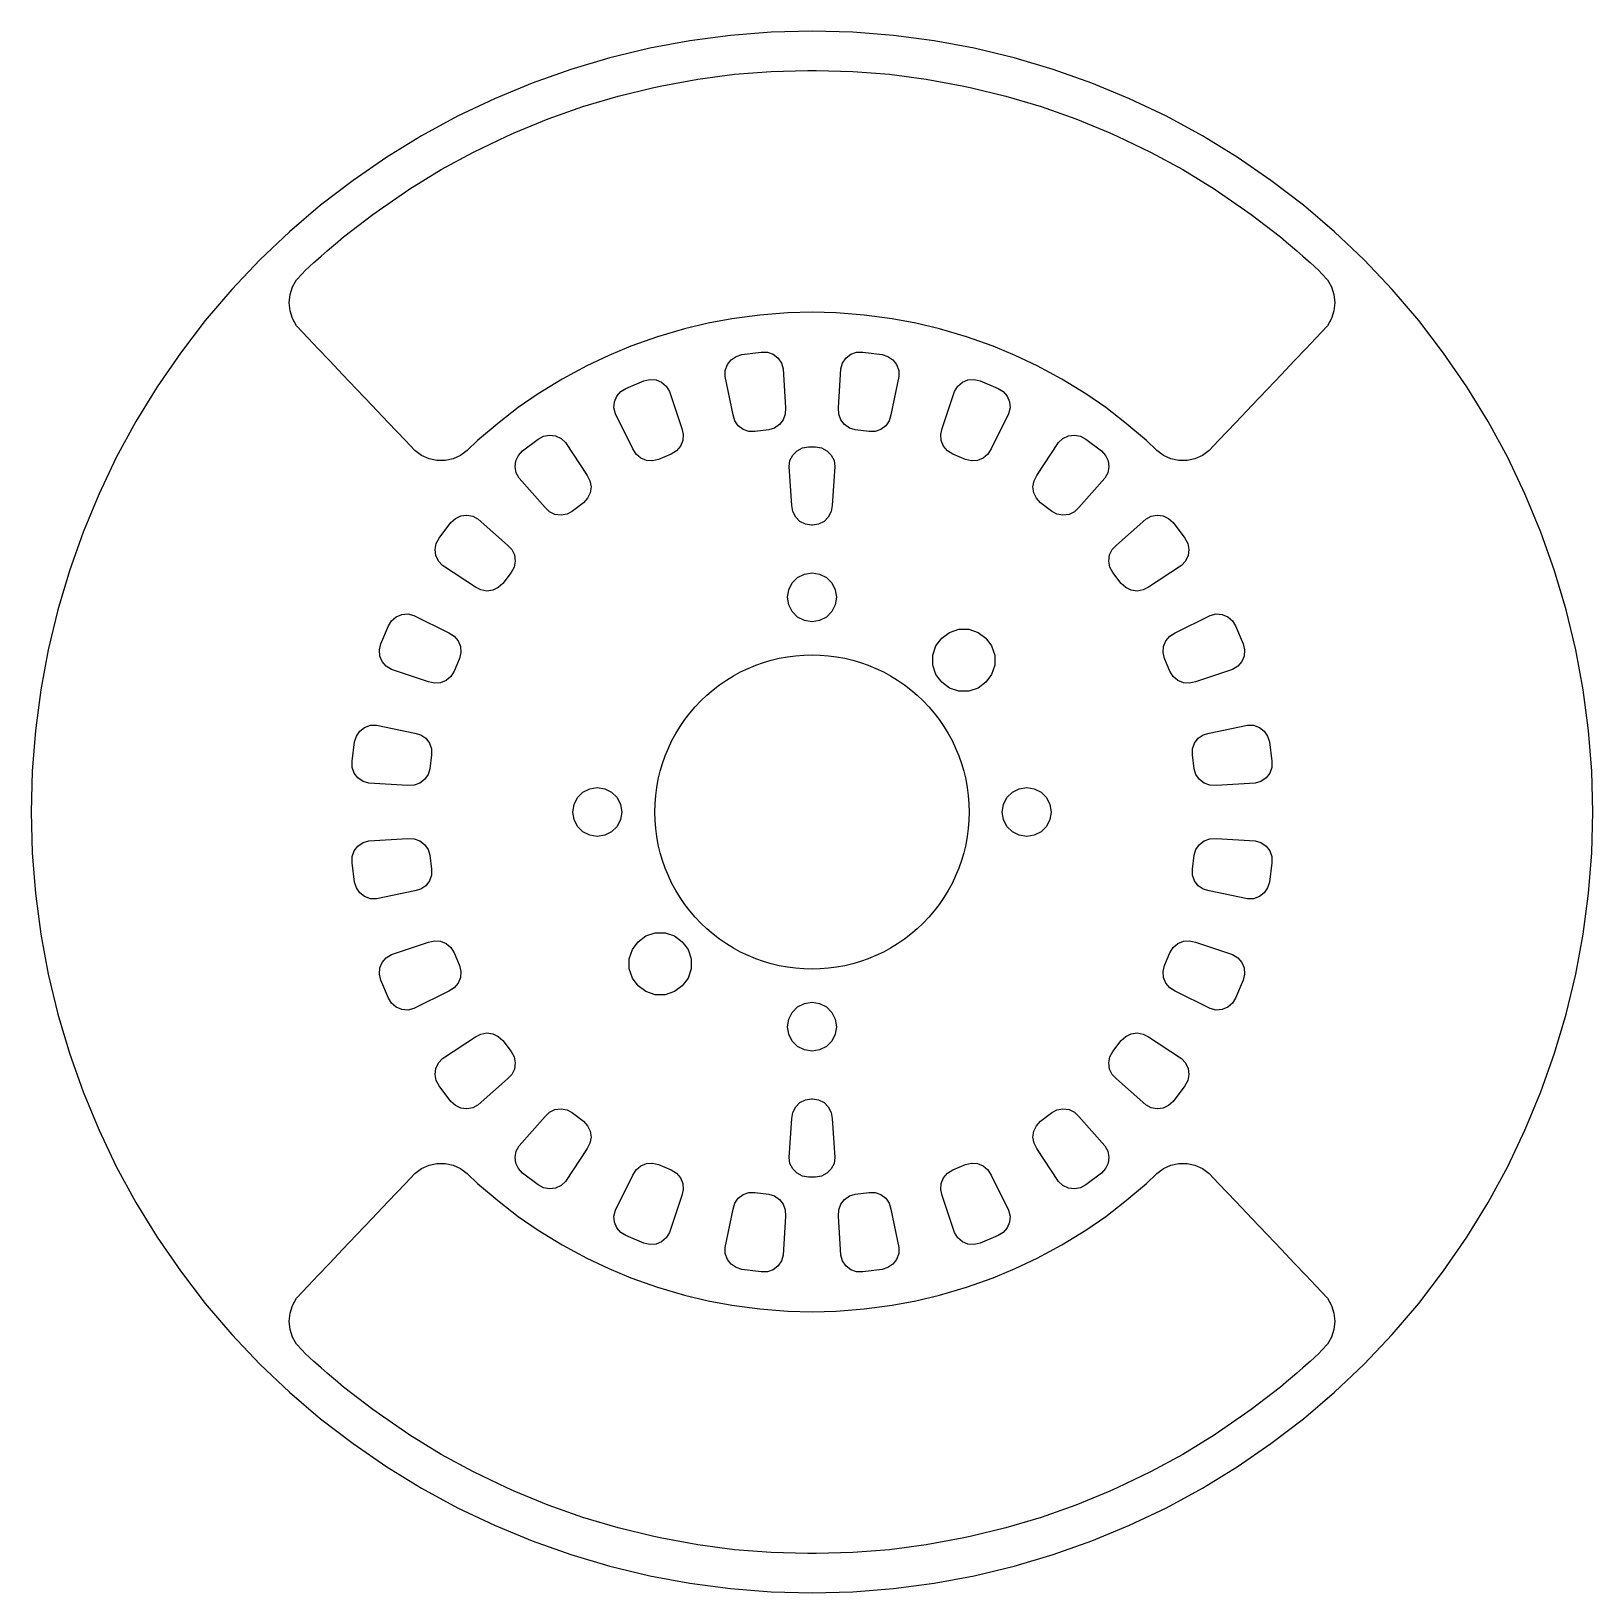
# Model space of a CAD drawing. Header units: metres. Extents: x -40 to 40, y -40 to 40.
import ezdxf

# ---------------------------------------------------------------- set-up
doc = ezdxf.new("R2010")
doc.units = ezdxf.units.M

msp = doc.modelspace()

# ---------------------------------------------------------------- linework, layer by layer
for p, q in [((0, 40), (-2.09344, 39.9452)), ((2.09344, 39.9452), (0, 40)), ((-6.25738, 39.5075), (-8.31647, 39.1259)), ((-4.18114, 39.7809), (-6.25738, 39.5075)), ((-2.09344, 39.9452), (-4.18114, 39.7809)), ((4.18114, 39.7809), (2.09344, 39.9452)), ((6.25738, 39.5075), (4.18114, 39.7809)), ((8.31647, 39.1259), (6.25738, 39.5075)), ((-10.3528, 38.637), (-12.3607, 38.0423)), ((-8.31647, 39.1259), (-10.3528, 38.637)), ((10.3528, 38.637), (8.31647, 39.1259)), ((12.3607, 38.0423), (10.3528, 38.637)), ((-12.3607, 38.0423), (-14.3347, 37.3432)), ((-5.8407, 37.5458), (-3.97208, 37.7918)), ((-3.97208, 37.7918), (-2.09315, 37.9397)), ((-2.09315, 37.9397), (-0.209057, 37.989)), ((-0.209057, 37.989), (0.209057, 37.989)), ((0.209057, 37.989), (2.09315, 37.9397)), ((2.09315, 37.9397), (3.97208, 37.7918)), ((3.97208, 37.7918), (5.8407, 37.5458)), ((14.3347, 37.3432), (12.3607, 38.0423)), ((-14.3347, 37.3432), (-16.2695, 36.5418)), ((-9.93552, 36.6754), (-8.10285, 37.1154)), ((-8.10285, 37.1154), (-7.69388, 37.2024)), ((-7.69388, 37.2024), (-5.8407, 37.5458)), ((5.8407, 37.5458), (7.69388, 37.2024)), ((7.69388, 37.2024), (8.10285, 37.1154)), ((8.10285, 37.1154), (9.93552, 36.6754)), ((16.2695, 36.5418), (14.3347, 37.3432)), ((-16.2695, 36.5418), (-18.1596, 35.6403)), ((-13.5193, 35.511), (-11.7426, 36.1401)), ((-11.7426, 36.1401), (-9.93552, 36.6754)), ((9.93552, 36.6754), (11.7426, 36.1401)), ((11.7426, 36.1401), (13.5193, 35.511)), ((18.1596, 35.6403), (16.2695, 36.5418)), ((-18.1596, 35.6403), (-20, 34.641)), ((-15.2606, 34.7897), (-13.5193, 35.511)), ((13.5193, 35.511), (15.2606, 34.7897)), ((20, 34.641), (18.1596, 35.6403)), ((-20, 34.641), (-21.7856, 33.5468)), ((-17.3437, 33.8083), (-15.6425, 34.6197)), ((-15.6425, 34.6197), (-15.2606, 34.7897)), ((15.2606, 34.7897), (15.6425, 34.6197)), ((15.6425, 34.6197), (17.3437, 33.8083)), ((21.7856, 33.5468), (20, 34.641)), ((-19, 32.909), (-17.3437, 33.8083)), ((17.3437, 33.8083), (19, 32.909)), ((-21.7856, 33.5468), (-23.5114, 32.3607)), ((-20.607, 31.9242), (-19, 32.909)), ((19, 32.909), (20.607, 31.9242)), ((23.5114, 32.3607), (21.7856, 33.5468)), ((-23.5114, 32.3607), (-25.1728, 31.0858)), ((25.1728, 31.0858), (23.5114, 32.3607)), ((-22.1603, 30.8567), (-20.607, 31.9242)), ((20.607, 31.9242), (22.1603, 30.8567)), ((-25.1728, 31.0858), (-26.7652, 29.7258)), ((-23.9938, 29.4635), (-22.4985, 30.6109)), ((-22.4985, 30.6109), (-22.1603, 30.8567)), ((22.1603, 30.8567), (22.4985, 30.6109)), ((22.4985, 30.6109), (23.9938, 29.4635)), ((26.7652, 29.7258), (25.1728, 31.0858)), ((-26.7652, 29.7258), (-28.2843, 28.2843)), ((28.2843, 28.2843), (26.7652, 29.7258)), ((-24.8334, 28.7465), (-24.6125, 28.9351)), ((-24.6125, 28.9351), (-24.4798, 29.0485)), ((-24.4798, 29.0485), (-24.4355, 29.0863)), ((-24.4355, 29.0863), (-23.9938, 29.4635)), ((23.9938, 29.4635), (24.4355, 29.0863)), ((24.4355, 29.0863), (24.4798, 29.0485)), ((24.4798, 29.0485), (24.6125, 28.9351)), ((24.6125, 28.9351), (24.8334, 28.7465)), ((-28.2843, 28.2843), (-29.7258, 26.7652)), ((-25.9581, 27.7354), (-25.5257, 28.1458)), ((-25.5257, 28.1458), (-25.427, 28.2395)), ((-25.427, 28.2395), (-25.1417, 28.4832)), ((-25.1417, 28.4832), (-24.8334, 28.7465)), ((24.8334, 28.7465), (25.1417, 28.4832)), ((25.1417, 28.4832), (25.427, 28.2395)), ((25.427, 28.2395), (25.5257, 28.1458)), ((25.5257, 28.1458), (25.9581, 27.7354)), ((29.7258, 26.7652), (28.2843, 28.2843)), ((-26.6136, 26.9045), (-26.4045, 27.2666)), ((-26.4045, 27.2666), (-26.1247, 27.5773)), ((-26.1247, 27.5773), (-25.9581, 27.7354)), ((25.9581, 27.7354), (26.1247, 27.5773)), ((26.1247, 27.5773), (26.4045, 27.2666)), ((26.4045, 27.2666), (26.6136, 26.9045)), ((-29.7258, 26.7652), (-31.0858, 25.1728)), ((-26.7865, 26.091), (-26.7428, 26.5069)), ((-26.7428, 26.5069), (-26.6136, 26.9045)), ((26.6136, 26.9045), (26.7428, 26.5069)), ((26.7428, 26.5069), (26.7865, 26.091)), ((31.0858, 25.1728), (29.7258, 26.7652)), ((-26.7428, 25.6752), (-26.7865, 26.091)), ((-26.6136, 25.2776), (-26.7428, 25.6752)), ((0, 25.6055), (-1.23542, 25.5731)), ((1.23542, 25.5731), (0, 25.6055)), ((26.7428, 25.6752), (26.6136, 25.2776)), ((26.7865, 26.091), (26.7428, 25.6752)), ((-31.0858, 25.1728), (-32.3607, 23.5114)), ((-26.4045, 24.9155), (-26.6136, 25.2776)), ((-26.1247, 24.6047), (-26.4045, 24.9155)), ((-5.32367, 25.0459), (-6.52537, 24.7574)), ((-4.10853, 25.2712), (-5.32367, 25.0459)), ((-2.67593, 25.4598), (-4.10853, 25.2712)), ((-1.23542, 25.5731), (-2.67593, 25.4598)), ((2.67593, 25.4598), (1.23542, 25.5731)), ((4.10853, 25.2712), (2.67593, 25.4598)), ((5.32367, 25.0459), (4.10853, 25.2712)), ((6.52537, 24.7574), (5.32367, 25.0459)), ((26.4045, 24.9155), (26.1247, 24.6047)), ((26.6136, 25.2776), (26.4045, 24.9155)), ((32.3607, 23.5114), (31.0858, 25.1728)), ((-25.8167, 24.2805), (-26.1247, 24.6047)), ((-25.2914, 23.7276), (-25.8167, 24.2805)), ((-7.91084, 24.347), (-9.27292, 23.8647)), ((-6.52537, 24.7574), (-7.91084, 24.347)), ((7.91084, 24.347), (6.52537, 24.7574)), ((9.27292, 23.8647), (7.91084, 24.347)), ((25.8167, 24.2805), (25.2914, 23.7276)), ((26.1247, 24.6047), (25.8167, 24.2805)), ((-32.3607, 23.5114), (-33.5468, 21.7856)), ((-24.7005, 23.1055), (-25.2914, 23.7276)), ((-10.4147, 23.3918), (-11.5301, 22.8597)), ((-9.27292, 23.8647), (-10.4147, 23.3918)), ((-4.14674, 23.1659), (-3.88889, 23.3432)), ((-3.88889, 23.3432), (-3.58891, 23.432)), ((-3.58891, 23.432), (-2.59803, 23.5625)), ((-2.59803, 23.5625), (-2.28527, 23.5543)), ((-2.28527, 23.5543), (-1.99035, 23.4498)), ((-1.99035, 23.4498), (-1.74213, 23.2594)), ((-1.74213, 23.2594), (-1.56492, 23.0015)), ((1.56492, 23.0015), (1.74213, 23.2594)), ((1.74213, 23.2594), (1.99035, 23.4498)), ((1.99035, 23.4498), (2.28527, 23.5543)), ((2.28527, 23.5543), (2.59803, 23.5625)), ((2.59803, 23.5625), (3.58891, 23.432)), ((3.58891, 23.432), (3.88889, 23.3432)), ((3.88889, 23.3432), (4.14674, 23.1659)), ((10.4147, 23.3918), (9.27292, 23.8647)), ((11.5301, 22.8597), (10.4147, 23.3918)), ((25.2914, 23.7276), (24.7005, 23.1055)), ((33.5468, 21.7856), (32.3607, 23.5114)), ((-24.0454, 22.416), (-24.7005, 23.1055)), ((-23.3282, 21.661), (-24.0454, 22.416)), ((-11.5301, 22.8597), (-12.8, 22.1702)), ((-4.44983, 22.31), (-4.44164, 22.6228)), ((-4.44164, 22.6228), (-4.3372, 22.9177)), ((-4.3372, 22.9177), (-4.14674, 23.1659)), ((-1.56492, 23.0015), (-1.47606, 22.7015)), ((-1.47606, 22.7015), (-1.35867, 20.6997)), ((1.35867, 20.6997), (1.47606, 22.7015)), ((1.47606, 22.7015), (1.56492, 23.0015)), ((4.14674, 23.1659), (4.3372, 22.9177)), ((4.3372, 22.9177), (4.44164, 22.6228)), ((4.44164, 22.6228), (4.44983, 22.31)), ((12.8, 22.1702), (11.5301, 22.8597)), ((24.0454, 22.416), (23.3282, 21.661)), ((24.7005, 23.1055), (24.0454, 22.416)), ((-33.5468, 21.7856), (-34.641, 20)), ((-22.5507, 20.8426), (-23.3282, 21.661)), ((-12.8, 22.1702), (-14.032, 21.4153)), ((-9.79803, 21.5412), (-9.53127, 21.7047)), ((-9.53127, 21.7047), (-8.60792, 22.0872)), ((-8.60792, 22.0872), (-8.3037, 22.1602)), ((-8.3037, 22.1602), (-7.99179, 22.1357)), ((-7.99179, 22.1357), (-7.70274, 22.0159)), ((-7.70274, 22.0159), (-7.46483, 21.8127)), ((-7.46483, 21.8127), (-7.30136, 21.546)), ((-4.04511, 20.3461), (-4.44983, 22.31)), ((4.44983, 22.31), (4.04511, 20.3461)), ((7.30136, 21.546), (7.46483, 21.8127)), ((7.46483, 21.8127), (7.70274, 22.0159)), ((7.70274, 22.0159), (7.99179, 22.1357)), ((7.99179, 22.1357), (8.3037, 22.1602)), ((8.3037, 22.1602), (8.60792, 22.0872)), ((8.60792, 22.0872), (9.53127, 21.7047)), ((9.53127, 21.7047), (9.79803, 21.5412)), ((14.032, 21.4153), (12.8, 22.1702)), ((23.3282, 21.661), (22.5507, 20.8426)), ((34.641, 20), (33.5468, 21.7856)), ((-21.715, 19.9629), (-22.5507, 20.8426)), ((-14.032, 21.4153), (-15.0505, 20.7153)), ((-10.1455, 20.7024), (-10.121, 21.0143)), ((-10.121, 21.0143), (-10.0012, 21.3033)), ((-10.0012, 21.3033), (-9.79803, 21.5412)), ((-7.30136, 21.546), (-6.66986, 19.6428)), ((6.66986, 19.6428), (7.30136, 21.546)), ((9.79803, 21.5412), (10.0012, 21.3033)), ((10.0012, 21.3033), (10.121, 21.0143)), ((10.121, 21.0143), (10.1455, 20.7024)), ((15.0505, 20.7153), (14.032, 21.4153)), ((22.5507, 20.8426), (21.715, 19.9629)), ((-34.641, 20), (-35.6403, 18.1596)), ((-15.0505, 20.7153), (-16.031, 19.9629)), ((-10.0725, 20.3982), (-10.1455, 20.7024)), ((-9.17323, 18.6058), (-10.0725, 20.3982)), ((-3.95625, 20.0461), (-4.04511, 20.3461)), ((-3.77904, 19.7882), (-3.95625, 20.0461)), ((-1.4713, 20.0921), (-1.66176, 19.8438)), ((-1.36686, 20.387), (-1.4713, 20.0921)), ((-1.35867, 20.6997), (-1.36686, 20.387)), ((1.36686, 20.387), (1.35867, 20.6997)), ((1.4713, 20.0921), (1.36686, 20.387)), ((1.66176, 19.8438), (1.4713, 20.0921)), ((3.95625, 20.0461), (3.77904, 19.7882)), ((4.04511, 20.3461), (3.95625, 20.0461)), ((10.0725, 20.3982), (9.17323, 18.6058)), ((10.1455, 20.7024), (10.0725, 20.3982)), ((16.031, 19.9629), (15.0505, 20.7153)), ((35.6403, 18.1596), (34.641, 20)), ((-20.8235, 19.0245), (-21.715, 19.9629)), ((-16.031, 19.9629), (-17.1297, 19.0245)), ((-14.0312, 19.1067), (-13.7562, 19.256)), ((-13.7562, 19.256), (-13.4486, 19.313)), ((-13.4486, 19.313), (-13.1384, 19.2721)), ((-13.1384, 19.2721), (-12.856, 19.1375)), ((-6.66986, 19.6428), (-6.59683, 19.3385)), ((-6.59683, 19.3385), (-6.62137, 19.0266)), ((-3.53083, 19.5978), (-3.77904, 19.7882)), ((-3.2359, 19.4933), (-3.53083, 19.5978)), ((-2.92314, 19.4852), (-3.2359, 19.4933)), ((-2.21959, 19.5778), (-2.92314, 19.4852)), ((-1.9196, 19.6666), (-2.21959, 19.5778)), ((-1.66176, 19.8438), (-1.9196, 19.6666)), ((1.9196, 19.6666), (1.66176, 19.8438)), ((2.21959, 19.5778), (1.9196, 19.6666)), ((2.92314, 19.4852), (2.21959, 19.5778)), ((3.2359, 19.4933), (2.92314, 19.4852)), ((3.53083, 19.5978), (3.2359, 19.4933)), ((3.77904, 19.7882), (3.53083, 19.5978)), ((6.59683, 19.3385), (6.66986, 19.6428)), ((6.62137, 19.0266), (6.59683, 19.3385)), ((12.856, 19.1375), (13.1384, 19.2721)), ((13.1384, 19.2721), (13.4486, 19.313)), ((13.4486, 19.313), (13.7562, 19.256)), ((13.7562, 19.256), (14.0312, 19.1067)), ((17.1297, 19.0245), (16.031, 19.9629)), ((21.715, 19.9629), (20.8235, 19.0245)), ((-20.3412, 18.5168), (-20.8235, 19.0245)), ((-20.003, 18.2711), (-20.3412, 18.5168)), ((-17.6647, 18.5168), (-18.003, 18.2711)), ((-17.1297, 19.0245), (-17.6647, 18.5168)), ((-15.0395, 18.2713), (-14.8241, 18.4983)), ((-14.8241, 18.4983), (-14.0312, 19.1067)), ((-12.856, 19.1375), (-12.6291, 18.9221)), ((-12.6291, 18.9221), (-11.5265, 17.2472)), ((-9.00976, 18.3391), (-9.17323, 18.6058)), ((-6.94429, 18.4997), (-7.21106, 18.3362)), ((-6.7411, 18.7376), (-6.94429, 18.4997)), ((-6.62137, 19.0266), (-6.7411, 18.7376)), ((-0.986588, 18.2878), (-0.765356, 18.509)), ((-0.765356, 18.509), (-0.486588, 18.6511)), ((-0.486588, 18.6511), (-0.177571, 18.7)), ((-0.177571, 18.7), (0.177571, 18.7)), ((0.177571, 18.7), (0.486588, 18.6511)), ((0.486588, 18.6511), (0.765356, 18.509)), ((0.765356, 18.509), (0.986588, 18.2878)), ((6.7411, 18.7376), (6.62137, 19.0266)), ((6.94429, 18.4997), (6.7411, 18.7376)), ((7.21106, 18.3362), (6.94429, 18.4997)), ((9.17323, 18.6058), (9.00976, 18.3391)), ((11.5265, 17.2472), (12.6291, 18.9221)), ((12.6291, 18.9221), (12.856, 19.1375)), ((14.0312, 19.1067), (14.8241, 18.4983)), ((14.8241, 18.4983), (15.0395, 18.2713)), ((17.6647, 18.5168), (17.1297, 19.0245)), ((18.003, 18.2711), (17.6647, 18.5168)), ((20.3412, 18.5168), (20.003, 18.2711)), ((20.8235, 19.0245), (20.3412, 18.5168)), ((-35.6403, 18.1596), (-36.5418, 16.2695)), ((-19.621, 18.101), (-20.003, 18.2711)), ((-19.212, 18.0141), (-19.621, 18.101)), ((-18.7939, 18.0141), (-19.212, 18.0141)), ((-18.3849, 18.101), (-18.7939, 18.0141)), ((-18.003, 18.2711), (-18.3849, 18.101)), ((-15.215, 17.6787), (-15.1742, 17.9889)), ((-15.158, 17.3711), (-15.215, 17.6787)), ((-15.1742, 17.9889), (-15.0395, 18.2713)), ((-8.77185, 18.1359), (-9.00976, 18.3391)), ((-8.4828, 18.0162), (-8.77185, 18.1359)), ((-8.17089, 17.9916), (-8.4828, 18.0162)), ((-7.86667, 18.0646), (-8.17089, 17.9916)), ((-7.21106, 18.3362), (-7.86667, 18.0646)), ((-1.17757, 17.7), (-1.12863, 18.009)), ((-1.02756, 15.7), (-1.17757, 17.7)), ((-1.12863, 18.009), (-0.986588, 18.2878)), ((0.986588, 18.2878), (1.12863, 18.009)), ((1.17757, 17.7), (1.02756, 15.7)), ((1.12863, 18.009), (1.17757, 17.7)), ((7.86667, 18.0646), (7.21106, 18.3362)), ((8.17089, 17.9916), (7.86667, 18.0646)), ((8.4828, 18.0162), (8.17089, 17.9916)), ((8.77185, 18.1359), (8.4828, 18.0162)), ((9.00976, 18.3391), (8.77185, 18.1359)), ((15.0395, 18.2713), (15.1742, 17.9889)), ((15.215, 17.6787), (15.158, 17.3711)), ((15.1742, 17.9889), (15.215, 17.6787)), ((18.3849, 18.101), (18.003, 18.2711)), ((18.7939, 18.0141), (18.3849, 18.101)), ((19.212, 18.0141), (18.7939, 18.0141)), ((19.621, 18.101), (19.212, 18.0141)), ((20.003, 18.2711), (19.621, 18.101)), ((36.5418, 16.2695), (35.6403, 18.1596)), ((-15.0087, 17.0962), (-15.158, 17.3711)), ((-13.6762, 15.5977), (-15.0087, 17.0962)), ((-11.5265, 17.2472), (-11.3772, 16.9722)), ((-11.3772, 16.9722), (-11.3202, 16.6646)), ((11.3202, 16.6646), (11.3772, 16.9722)), ((11.3772, 16.9722), (11.5265, 17.2472)), ((15.0087, 17.0962), (13.6762, 15.5977)), ((15.158, 17.3711), (15.0087, 17.0962)), ((-36.5418, 16.2695), (-37.3432, 14.3347)), ((-11.4957, 16.072), (-11.7111, 15.8451)), ((-11.3611, 16.3544), (-11.4957, 16.072)), ((-11.3202, 16.6646), (-11.3611, 16.3544)), ((11.3611, 16.3544), (11.3202, 16.6646)), ((11.4957, 16.072), (11.3611, 16.3544)), ((11.7111, 15.8451), (11.4957, 16.072)), ((37.3432, 14.3347), (36.5418, 16.2695)), ((-17.9889, 15.1742), (-17.6787, 15.215)), ((-17.6787, 15.215), (-17.3711, 15.158)), ((-13.4493, 15.3823), (-13.6762, 15.5977)), ((-13.1669, 15.2476), (-13.4493, 15.3823)), ((-12.8567, 15.2068), (-13.1669, 15.2476)), ((-12.549, 15.2638), (-12.8567, 15.2068)), ((-12.2741, 15.4131), (-12.549, 15.2638)), ((-11.7111, 15.8451), (-12.2741, 15.4131)), ((-0.978619, 15.391), (-1.02756, 15.7)), ((-0.836579, 15.1122), (-0.978619, 15.391)), ((0.978619, 15.391), (0.836579, 15.1122)), ((1.02756, 15.7), (0.978619, 15.391)), ((12.2741, 15.4131), (11.7111, 15.8451)), ((12.549, 15.2638), (12.2741, 15.4131)), ((12.8567, 15.2068), (12.549, 15.2638)), ((13.1669, 15.2476), (12.8567, 15.2068)), ((13.4493, 15.3823), (13.1669, 15.2476)), ((13.6762, 15.5977), (13.4493, 15.3823)), ((17.3711, 15.158), (17.6787, 15.215)), ((17.6787, 15.215), (17.9889, 15.1742)), ((-19.1067, 14.0312), (-18.4983, 14.8241)), ((-18.4983, 14.8241), (-18.2713, 15.0395)), ((-18.2713, 15.0395), (-17.9889, 15.1742)), ((-17.3711, 15.158), (-17.0962, 15.0087)), ((-17.0962, 15.0087), (-15.5977, 13.6762)), ((-0.615347, 14.891), (-0.836579, 15.1122)), ((-0.336579, 14.7489), (-0.615347, 14.891)), ((-0.027562, 14.7), (-0.336579, 14.7489)), ((0.027562, 14.7), (-0.027562, 14.7)), ((0.336579, 14.7489), (0.027562, 14.7)), ((0.615347, 14.891), (0.336579, 14.7489)), ((0.836579, 15.1122), (0.615347, 14.891)), ((15.5977, 13.6762), (17.0962, 15.0087)), ((17.0962, 15.0087), (17.3711, 15.158)), ((17.9889, 15.1742), (18.2713, 15.0395)), ((18.2713, 15.0395), (18.4983, 14.8241)), ((18.4983, 14.8241), (19.1067, 14.0312)), ((-37.3432, 14.3347), (-38.0423, 12.3607)), ((-19.313, 13.4486), (-19.256, 13.7562)), ((-19.256, 13.7562), (-19.1067, 14.0312)), ((-15.5977, 13.6762), (-15.3823, 13.4493)), ((15.3823, 13.4493), (15.5977, 13.6762)), ((19.1067, 14.0312), (19.256, 13.7562)), ((19.256, 13.7562), (19.313, 13.4486)), ((38.0423, 12.3607), (37.3432, 14.3347)), ((-19.2721, 13.1384), (-19.313, 13.4486)), ((-19.1375, 12.856), (-19.2721, 13.1384)), ((-18.9221, 12.6291), (-19.1375, 12.856)), ((-15.3823, 13.4493), (-15.2476, 13.1669)), ((-15.2068, 12.8567), (-15.2638, 12.549)), ((-15.2476, 13.1669), (-15.2068, 12.8567)), ((15.2068, 12.8567), (15.2476, 13.1669)), ((15.2638, 12.549), (15.2068, 12.8567)), ((15.2476, 13.1669), (15.3823, 13.4493)), ((19.1375, 12.856), (18.9221, 12.6291)), ((19.2721, 13.1384), (19.1375, 12.856)), ((19.313, 13.4486), (19.2721, 13.1384)), ((-38.0423, 12.3607), (-38.637, 10.3528)), ((-17.2472, 11.5265), (-18.9221, 12.6291)), ((-15.4131, 12.2741), (-15.8451, 11.7111)), ((-15.2638, 12.549), (-15.4131, 12.2741)), ((-1.01127, 11.7347), (-0.734731, 12.0113)), ((-0.734731, 12.0113), (-0.386271, 12.1888)), ((-0.386271, 12.1888), (0, 12.25)), ((0, 12.25), (0.386271, 12.1888)), ((0.386271, 12.1888), (0.734731, 12.0113)), ((0.734731, 12.0113), (1.01127, 11.7347)), ((15.4131, 12.2741), (15.2638, 12.549)), ((15.8451, 11.7111), (15.4131, 12.2741)), ((18.9221, 12.6291), (17.2472, 11.5265)), ((38.637, 10.3528), (38.0423, 12.3607)), ((-16.9722, 11.3772), (-17.2472, 11.5265)), ((-16.6646, 11.3202), (-16.9722, 11.3772)), ((-16.3544, 11.3611), (-16.6646, 11.3202)), ((-16.072, 11.4957), (-16.3544, 11.3611)), ((-15.8451, 11.7111), (-16.072, 11.4957)), ((-1.25, 11), (-1.18882, 11.3863)), ((-1.18882, 11.3863), (-1.01127, 11.7347)), ((1.01127, 11.7347), (1.18882, 11.3863)), ((1.18882, 11.3863), (1.25, 11)), ((16.072, 11.4957), (15.8451, 11.7111)), ((16.3544, 11.3611), (16.072, 11.4957)), ((16.6646, 11.3202), (16.3544, 11.3611)), ((16.9722, 11.3772), (16.6646, 11.3202)), ((17.2472, 11.5265), (16.9722, 11.3772)), ((-1.18882, 10.6137), (-1.25, 11)), ((-1.01127, 10.2653), (-1.18882, 10.6137)), ((1.18882, 10.6137), (1.01127, 10.2653)), ((1.25, 11), (1.18882, 10.6137)), ((-38.637, 10.3528), (-39.1259, 8.31647)), ((-21.7047, 9.53127), (-21.5412, 9.79803)), ((-21.5412, 9.79803), (-21.3033, 10.0012)), ((-21.3033, 10.0012), (-21.0143, 10.121)), ((-21.0143, 10.121), (-20.7024, 10.1455)), ((-20.7024, 10.1455), (-20.3982, 10.0725)), ((-20.3982, 10.0725), (-18.6058, 9.17323)), ((-0.734731, 9.98873), (-1.01127, 10.2653)), ((-0.386271, 9.81118), (-0.734731, 9.98873)), ((0, 9.75), (-0.386271, 9.81118)), ((0.386271, 9.81118), (0, 9.75)), ((0.734731, 9.98873), (0.386271, 9.81118)), ((1.01127, 10.2653), (0.734731, 9.98873)), ((18.6058, 9.17323), (20.3982, 10.0725)), ((20.3982, 10.0725), (20.7024, 10.1455)), ((20.7024, 10.1455), (21.0143, 10.121)), ((21.0143, 10.121), (21.3033, 10.0012)), ((21.3033, 10.0012), (21.5412, 9.79803)), ((21.5412, 9.79803), (21.7047, 9.53127)), ((39.1259, 8.31647), (38.637, 10.3528)), ((-22.0872, 8.60792), (-21.7047, 9.53127)), ((-18.6058, 9.17323), (-18.3391, 9.00976)), ((-18.3391, 9.00976), (-18.1359, 8.77185)), ((6.35256, 8.50456), (6.6468, 8.90954)), ((6.6468, 8.90954), (7.05179, 9.20378)), ((7.05179, 9.20378), (7.52788, 9.35848)), ((7.52788, 9.35848), (8.02847, 9.35848)), ((8.02847, 9.35848), (8.50456, 9.20378)), ((8.50456, 9.20378), (8.90954, 8.90954)), ((8.90954, 8.90954), (9.20378, 8.50456)), ((18.1359, 8.77185), (18.3391, 9.00976)), ((18.3391, 9.00976), (18.6058, 9.17323)), ((21.7047, 9.53127), (22.0872, 8.60792)), ((-39.1259, 8.31647), (-39.5075, 6.25738)), ((-22.1602, 8.3037), (-22.0872, 8.60792)), ((-22.1357, 7.99179), (-22.1602, 8.3037)), ((-18.1359, 8.77185), (-18.0162, 8.4828)), ((-17.9916, 8.17089), (-18.0646, 7.86667)), ((-18.0162, 8.4828), (-17.9916, 8.17089)), ((-1.2593, 7.95089), (-0.841454, 8.0059)), ((-0.841454, 8.0059), (-0.421304, 8.03897)), ((-0.421304, 8.03897), (0, 8.05)), ((0, 8.05), (0.421304, 8.03897)), ((0.421304, 8.03897), (0.841454, 8.0059)), ((0.841454, 8.0059), (1.2593, 7.95089)), ((6.19787, 8.02847), (6.35256, 8.50456)), ((6.19787, 7.52788), (6.19787, 8.02847)), ((9.20378, 8.50456), (9.35848, 8.02847)), ((9.35848, 8.02847), (9.35848, 7.52788)), ((17.9916, 8.17089), (18.0162, 8.4828)), ((18.0646, 7.86667), (17.9916, 8.17089)), ((18.0162, 8.4828), (18.1359, 8.77185)), ((22.0872, 8.60792), (22.1602, 8.3037)), ((22.1602, 8.3037), (22.1357, 7.99179)), ((39.5075, 6.25738), (39.1259, 8.31647)), ((-22.0159, 7.70274), (-22.1357, 7.99179)), ((-21.8127, 7.46483), (-22.0159, 7.70274)), ((-21.546, 7.30136), (-21.8127, 7.46483)), ((-19.6428, 6.66986), (-21.546, 7.30136)), ((-18.3362, 7.21106), (-18.4997, 6.94429)), ((-18.0646, 7.86667), (-18.3362, 7.21106)), ((-3.65462, 7.1726), (-3.27423, 7.35404)), ((-3.27423, 7.35404), (-2.88486, 7.51532)), ((-2.88486, 7.51532), (-2.48759, 7.656)), ((-2.48759, 7.656), (-2.08349, 7.7757)), ((-2.08349, 7.7757), (-1.67369, 7.87409)), ((-1.67369, 7.87409), (-1.2593, 7.95089)), ((1.2593, 7.95089), (1.67369, 7.87409)), ((1.67369, 7.87409), (2.08349, 7.7757)), ((2.08349, 7.7757), (2.48759, 7.656)), ((2.48759, 7.656), (2.88486, 7.51532)), ((2.88486, 7.51532), (3.27423, 7.35404)), ((3.27423, 7.35404), (3.65462, 7.1726)), ((6.35256, 7.05179), (6.19787, 7.52788)), ((9.35848, 7.52788), (9.20378, 7.05179)), ((18.3362, 7.21106), (18.0646, 7.86667)), ((18.4997, 6.94429), (18.3362, 7.21106)), ((21.546, 7.30136), (19.6428, 6.66986)), ((21.8127, 7.46483), (21.546, 7.30136)), ((22.0159, 7.70274), (21.8127, 7.46483)), ((22.1357, 7.99179), (22.0159, 7.70274)), ((-19.3385, 6.59683), (-19.6428, 6.66986)), ((-19.0266, 6.62137), (-19.3385, 6.59683)), ((-18.7376, 6.7411), (-19.0266, 6.62137)), ((-18.4997, 6.94429), (-18.7376, 6.7411)), ((-5.06603, 6.25602), (-4.73167, 6.51259)), ((-4.73167, 6.51259), (-4.38434, 6.7513)), ((-4.38434, 6.7513), (-4.025, 6.9715)), ((-4.025, 6.9715), (-3.65462, 7.1726)), ((3.65462, 7.1726), (4.025, 6.9715)), ((4.025, 6.9715), (4.38434, 6.7513)), ((4.38434, 6.7513), (4.73167, 6.51259)), ((4.73167, 6.51259), (5.06603, 6.25602)), ((6.6468, 6.6468), (6.35256, 7.05179)), ((7.05179, 6.35256), (6.6468, 6.6468)), ((8.90954, 6.6468), (8.50456, 6.35256)), ((9.20378, 7.05179), (8.90954, 6.6468)), ((18.7376, 6.7411), (18.4997, 6.94429)), ((19.0266, 6.62137), (18.7376, 6.7411)), ((19.3385, 6.59683), (19.0266, 6.62137)), ((19.6428, 6.66986), (19.3385, 6.59683)), ((-39.5075, 6.25738), (-39.7809, 4.18114)), ((-5.98232, 5.3865), (-5.69221, 5.69221)), ((-5.69221, 5.69221), (-5.3865, 5.98232)), ((-5.3865, 5.98232), (-5.06603, 6.25602)), ((5.06603, 6.25602), (5.3865, 5.98232)), ((5.3865, 5.98232), (5.69221, 5.69221)), ((5.69221, 5.69221), (5.98232, 5.3865)), ((7.52788, 6.19787), (7.05179, 6.35256)), ((8.02847, 6.19787), (7.52788, 6.19787)), ((8.50456, 6.35256), (8.02847, 6.19787)), ((39.7809, 4.18114), (39.5075, 6.25738)), ((-6.51259, 4.73167), (-6.25602, 5.06603)), ((-6.25602, 5.06603), (-5.98232, 5.3865)), ((5.98232, 5.3865), (6.25602, 5.06603)), ((6.25602, 5.06603), (6.51259, 4.73167)), ((-39.7809, 4.18114), (-39.9452, 2.09344)), ((-23.3432, 3.88889), (-23.1659, 4.14674)), ((-23.1659, 4.14674), (-22.9177, 4.3372)), ((-22.9177, 4.3372), (-22.6228, 4.44164)), ((-22.6228, 4.44164), (-22.31, 4.44983)), ((-22.31, 4.44983), (-20.3461, 4.04511)), ((-20.3461, 4.04511), (-20.0461, 3.95625)), ((-7.1726, 3.65462), (-6.9715, 4.025)), ((-6.9715, 4.025), (-6.7513, 4.38434)), ((-6.7513, 4.38434), (-6.51259, 4.73167)), ((6.51259, 4.73167), (6.7513, 4.38434)), ((6.7513, 4.38434), (6.9715, 4.025)), ((6.9715, 4.025), (7.1726, 3.65462)), ((20.0461, 3.95625), (20.3461, 4.04511)), ((20.3461, 4.04511), (22.31, 4.44983)), ((22.31, 4.44983), (22.6228, 4.44164)), ((22.6228, 4.44164), (22.9177, 4.3372)), ((22.9177, 4.3372), (23.1659, 4.14674)), ((23.1659, 4.14674), (23.3432, 3.88889)), ((39.9452, 2.09344), (39.7809, 4.18114)), ((-23.5625, 2.59803), (-23.432, 3.58891)), ((-23.432, 3.58891), (-23.3432, 3.88889)), ((-20.0461, 3.95625), (-19.7882, 3.77904)), ((-19.7882, 3.77904), (-19.5978, 3.53083)), ((-19.5978, 3.53083), (-19.4933, 3.2359)), ((-19.4933, 3.2359), (-19.4852, 2.92314)), ((-7.51532, 2.88486), (-7.35404, 3.27423)), ((-7.35404, 3.27423), (-7.1726, 3.65462)), ((7.1726, 3.65462), (7.35404, 3.27423)), ((7.35404, 3.27423), (7.51532, 2.88486)), ((19.4852, 2.92314), (19.4933, 3.2359)), ((19.4933, 3.2359), (19.5978, 3.53083)), ((19.5978, 3.53083), (19.7882, 3.77904)), ((19.7882, 3.77904), (20.0461, 3.95625)), ((23.3432, 3.88889), (23.432, 3.58891)), ((23.432, 3.58891), (23.5625, 2.59803)), ((-23.5543, 2.28527), (-23.5625, 2.59803)), ((-19.4852, 2.92314), (-19.5778, 2.21959)), ((-7.7757, 2.08349), (-7.656, 2.48759)), ((-7.656, 2.48759), (-7.51532, 2.88486)), ((7.51532, 2.88486), (7.656, 2.48759)), ((7.656, 2.48759), (7.7757, 2.08349)), ((19.5778, 2.21959), (19.4852, 2.92314)), ((23.5625, 2.59803), (23.5543, 2.28527)), ((-39.9452, 2.09344), (-40, 0)), ((-23.4498, 1.99035), (-23.5543, 2.28527)), ((-23.2594, 1.74213), (-23.4498, 1.99035)), ((-23.0015, 1.56492), (-23.2594, 1.74213)), ((-19.8438, 1.66176), (-20.0921, 1.4713)), ((-19.6666, 1.9196), (-19.8438, 1.66176)), ((-19.5778, 2.21959), (-19.6666, 1.9196)), ((-7.95089, 1.2593), (-7.87409, 1.67369)), ((-7.87409, 1.67369), (-7.7757, 2.08349)), ((7.7757, 2.08349), (7.87409, 1.67369)), ((7.87409, 1.67369), (7.95089, 1.2593)), ((19.6666, 1.9196), (19.5778, 2.21959)), ((19.8438, 1.66176), (19.6666, 1.9196)), ((20.0921, 1.4713), (19.8438, 1.66176)), ((23.2594, 1.74213), (23.0015, 1.56492)), ((23.4498, 1.99035), (23.2594, 1.74213)), ((23.5543, 2.28527), (23.4498, 1.99035)), ((40, 0), (39.9452, 2.09344)), ((-22.7015, 1.47606), (-23.0015, 1.56492)), ((-20.6997, 1.35867), (-22.7015, 1.47606)), ((-20.387, 1.36686), (-20.6997, 1.35867)), ((-20.0921, 1.4713), (-20.387, 1.36686)), ((-12.0113, 0.734731), (-11.7347, 1.01127)), ((-11.7347, 1.01127), (-11.3863, 1.18882)), ((-11.3863, 1.18882), (-11, 1.25)), ((-11, 1.25), (-10.6137, 1.18882)), ((-10.6137, 1.18882), (-10.2653, 1.01127)), ((-10.2653, 1.01127), (-9.98873, 0.734731)), ((-8.03897, 0.421304), (-8.0059, 0.841454)), ((-8.0059, 0.841454), (-7.95089, 1.2593)), ((7.95089, 1.2593), (8.0059, 0.841454)), ((8.0059, 0.841454), (8.03897, 0.421304)), ((9.98873, 0.734731), (10.2653, 1.01127)), ((10.2653, 1.01127), (10.6137, 1.18882)), ((10.6137, 1.18882), (11, 1.25)), ((11, 1.25), (11.3863, 1.18882)), ((11.3863, 1.18882), (11.7347, 1.01127)), ((11.7347, 1.01127), (12.0113, 0.734731)), ((20.387, 1.36686), (20.0921, 1.4713)), ((20.6997, 1.35867), (20.387, 1.36686)), ((22.7015, 1.47606), (20.6997, 1.35867)), ((23.0015, 1.56492), (22.7015, 1.47606)), ((-40, 0), (-39.9452, -2.09344)), ((-12.25, 0), (-12.1888, 0.386271)), ((-12.1888, -0.386271), (-12.25, 0)), ((-12.1888, 0.386271), (-12.0113, 0.734731)), ((-9.98873, 0.734731), (-9.81118, 0.386271)), ((-9.81118, 0.386271), (-9.75, 0)), ((-9.75, 0), (-9.81118, -0.386271)), ((-8.05, 0), (-8.03897, 0.421304)), ((-8.03897, -0.421304), (-8.05, 0)), ((8.03897, 0.421304), (8.05, 0)), ((8.05, 0), (8.03897, -0.421304)), ((9.75, 0), (9.81118, 0.386271)), ((9.81118, -0.386271), (9.75, 0)), ((9.81118, 0.386271), (9.98873, 0.734731)), ((12.0113, 0.734731), (12.1888, 0.386271)), ((12.1888, 0.386271), (12.25, 0)), ((12.25, 0), (12.1888, -0.386271)), ((39.9452, -2.09344), (40, 0)), ((-12.0113, -0.734731), (-12.1888, -0.386271)), ((-11.7347, -1.01127), (-12.0113, -0.734731)), ((-9.98873, -0.734731), (-10.2653, -1.01127)), ((-9.81118, -0.386271), (-9.98873, -0.734731)), ((-8.0059, -0.841454), (-8.03897, -0.421304)), ((8.03897, -0.421304), (8.0059, -0.841454)), ((9.98873, -0.734731), (9.81118, -0.386271)), ((10.2653, -1.01127), (9.98873, -0.734731)), ((12.0113, -0.734731), (11.7347, -1.01127)), ((12.1888, -0.386271), (12.0113, -0.734731)), ((-23.2594, -1.74213), (-23.0015, -1.56492)), ((-23.0015, -1.56492), (-22.7015, -1.47606)), ((-22.7015, -1.47606), (-20.6997, -1.35867)), ((-20.6997, -1.35867), (-20.387, -1.36686)), ((-20.387, -1.36686), (-20.0921, -1.4713)), ((-20.0921, -1.4713), (-19.8438, -1.66176)), ((-11.3863, -1.18882), (-11.7347, -1.01127)), ((-11, -1.25), (-11.3863, -1.18882)), ((-10.6137, -1.18882), (-11, -1.25)), ((-10.2653, -1.01127), (-10.6137, -1.18882)), ((-7.95089, -1.2593), (-8.0059, -0.841454)), ((-7.87409, -1.67369), (-7.95089, -1.2593)), ((7.95089, -1.2593), (7.87409, -1.67369)), ((8.0059, -0.841454), (7.95089, -1.2593)), ((10.6137, -1.18882), (10.2653, -1.01127)), ((11, -1.25), (10.6137, -1.18882)), ((11.3863, -1.18882), (11, -1.25)), ((11.7347, -1.01127), (11.3863, -1.18882)), ((19.8438, -1.66176), (20.0921, -1.4713)), ((20.0921, -1.4713), (20.387, -1.36686)), ((20.387, -1.36686), (20.6997, -1.35867)), ((20.6997, -1.35867), (22.7015, -1.47606)), ((22.7015, -1.47606), (23.0015, -1.56492)), ((23.0015, -1.56492), (23.2594, -1.74213)), ((-39.9452, -2.09344), (-39.7809, -4.18114)), ((-23.5625, -2.59803), (-23.5543, -2.28527)), ((-23.5543, -2.28527), (-23.4498, -1.99035)), ((-23.4498, -1.99035), (-23.2594, -1.74213)), ((-19.8438, -1.66176), (-19.6666, -1.9196)), ((-19.6666, -1.9196), (-19.5778, -2.21959)), ((-19.5778, -2.21959), (-19.4852, -2.92314)), ((-7.7757, -2.08349), (-7.87409, -1.67369)), ((-7.656, -2.48759), (-7.7757, -2.08349)), ((7.7757, -2.08349), (7.656, -2.48759)), ((7.87409, -1.67369), (7.7757, -2.08349)), ((19.4852, -2.92314), (19.5778, -2.21959)), ((19.5778, -2.21959), (19.6666, -1.9196)), ((19.6666, -1.9196), (19.8438, -1.66176)), ((23.2594, -1.74213), (23.4498, -1.99035)), ((23.4498, -1.99035), (23.5543, -2.28527)), ((23.5543, -2.28527), (23.5625, -2.59803)), ((39.7809, -4.18114), (39.9452, -2.09344)), ((-23.432, -3.58891), (-23.5625, -2.59803)), ((-19.4852, -2.92314), (-19.4933, -3.2359)), ((-7.51532, -2.88486), (-7.656, -2.48759)), ((-7.35404, -3.27423), (-7.51532, -2.88486)), ((7.51532, -2.88486), (7.35404, -3.27423)), ((7.656, -2.48759), (7.51532, -2.88486)), ((19.4933, -3.2359), (19.4852, -2.92314)), ((23.5625, -2.59803), (23.432, -3.58891)), ((-23.3432, -3.88889), (-23.432, -3.58891)), ((-23.1659, -4.14674), (-23.3432, -3.88889)), ((-20.0461, -3.95625), (-20.3461, -4.04511)), ((-19.7882, -3.77904), (-20.0461, -3.95625)), ((-19.5978, -3.53083), (-19.7882, -3.77904)), ((-19.4933, -3.2359), (-19.5978, -3.53083)), ((-7.1726, -3.65462), (-7.35404, -3.27423)), ((-6.9715, -4.025), (-7.1726, -3.65462)), ((7.1726, -3.65462), (6.9715, -4.025)), ((7.35404, -3.27423), (7.1726, -3.65462)), ((19.5978, -3.53083), (19.4933, -3.2359)), ((19.7882, -3.77904), (19.5978, -3.53083)), ((20.0461, -3.95625), (19.7882, -3.77904)), ((20.3461, -4.04511), (20.0461, -3.95625)), ((23.3432, -3.88889), (23.1659, -4.14674)), ((23.432, -3.58891), (23.3432, -3.88889)), ((-39.7809, -4.18114), (-39.5075, -6.25738)), ((-22.9177, -4.3372), (-23.1659, -4.14674)), ((-22.6228, -4.44164), (-22.9177, -4.3372)), ((-22.31, -4.44983), (-22.6228, -4.44164)), ((-20.3461, -4.04511), (-22.31, -4.44983)), ((-6.7513, -4.38434), (-6.9715, -4.025)), ((-6.51259, -4.73167), (-6.7513, -4.38434)), ((-6.25602, -5.06603), (-6.51259, -4.73167)), ((6.51259, -4.73167), (6.25602, -5.06603)), ((6.7513, -4.38434), (6.51259, -4.73167)), ((6.9715, -4.025), (6.7513, -4.38434)), ((22.31, -4.44983), (20.3461, -4.04511)), ((22.6228, -4.44164), (22.31, -4.44983)), ((22.9177, -4.3372), (22.6228, -4.44164)), ((23.1659, -4.14674), (22.9177, -4.3372)), ((39.5075, -6.25738), (39.7809, -4.18114)), ((-5.98232, -5.3865), (-6.25602, -5.06603)), ((-5.69221, -5.69221), (-5.98232, -5.3865)), ((5.98232, -5.3865), (5.69221, -5.69221)), ((6.25602, -5.06603), (5.98232, -5.3865)), ((-39.5075, -6.25738), (-39.1259, -8.31647)), ((-8.90954, -6.6468), (-8.50456, -6.35256)), ((-8.50456, -6.35256), (-8.02847, -6.19787)), ((-8.02847, -6.19787), (-7.52788, -6.19787)), ((-7.52788, -6.19787), (-7.05179, -6.35256)), ((-7.05179, -6.35256), (-6.6468, -6.6468)), ((-5.3865, -5.98232), (-5.69221, -5.69221)), ((-5.06603, -6.25602), (-5.3865, -5.98232)), ((-4.73167, -6.51259), (-5.06603, -6.25602)), ((5.06603, -6.25602), (4.73167, -6.51259)), ((5.3865, -5.98232), (5.06603, -6.25602)), ((5.69221, -5.69221), (5.3865, -5.98232)), ((39.1259, -8.31647), (39.5075, -6.25738)), ((-21.546, -7.30136), (-19.6428, -6.66986)), ((-19.6428, -6.66986), (-19.3385, -6.59683)), ((-19.3385, -6.59683), (-19.0266, -6.62137)), ((-19.0266, -6.62137), (-18.7376, -6.7411)), ((-18.7376, -6.7411), (-18.4997, -6.94429)), ((-18.4997, -6.94429), (-18.3362, -7.21106)), ((-9.35848, -7.52788), (-9.20378, -7.05179)), ((-9.20378, -7.05179), (-8.90954, -6.6468)), ((-6.6468, -6.6468), (-6.35256, -7.05179)), ((-6.35256, -7.05179), (-6.19787, -7.52788)), ((-4.38434, -6.7513), (-4.73167, -6.51259)), ((-4.025, -6.9715), (-4.38434, -6.7513)), ((-3.65462, -7.1726), (-4.025, -6.9715)), ((-3.27423, -7.35404), (-3.65462, -7.1726)), ((3.65462, -7.1726), (3.27423, -7.35404)), ((4.025, -6.9715), (3.65462, -7.1726)), ((4.38434, -6.7513), (4.025, -6.9715)), ((4.73167, -6.51259), (4.38434, -6.7513)), ((18.3362, -7.21106), (18.4997, -6.94429)), ((18.4997, -6.94429), (18.7376, -6.7411)), ((18.7376, -6.7411), (19.0266, -6.62137)), ((19.0266, -6.62137), (19.3385, -6.59683)), ((19.3385, -6.59683), (19.6428, -6.66986)), ((19.6428, -6.66986), (21.546, -7.30136)), ((-22.1602, -8.3037), (-22.1357, -7.99179)), ((-22.1357, -7.99179), (-22.0159, -7.70274)), ((-22.0159, -7.70274), (-21.8127, -7.46483)), ((-21.8127, -7.46483), (-21.546, -7.30136)), ((-18.3362, -7.21106), (-18.0646, -7.86667)), ((-18.0646, -7.86667), (-17.9916, -8.17089)), ((-9.35848, -8.02847), (-9.35848, -7.52788)), ((-6.19787, -7.52788), (-6.19787, -8.02847)), ((-2.88486, -7.51532), (-3.27423, -7.35404)), ((-2.48759, -7.656), (-2.88486, -7.51532)), ((-2.08349, -7.7757), (-2.48759, -7.656)), ((-1.67369, -7.87409), (-2.08349, -7.7757)), ((-1.2593, -7.95089), (-1.67369, -7.87409)), ((-0.841454, -8.0059), (-1.2593, -7.95089)), ((1.2593, -7.95089), (0.841454, -8.0059)), ((1.67369, -7.87409), (1.2593, -7.95089)), ((2.08349, -7.7757), (1.67369, -7.87409)), ((2.48759, -7.656), (2.08349, -7.7757)), ((2.88486, -7.51532), (2.48759, -7.656)), ((3.27423, -7.35404), (2.88486, -7.51532)), ((17.9916, -8.17089), (18.0646, -7.86667)), ((18.0646, -7.86667), (18.3362, -7.21106)), ((21.546, -7.30136), (21.8127, -7.46483)), ((21.8127, -7.46483), (22.0159, -7.70274)), ((22.0159, -7.70274), (22.1357, -7.99179)), ((22.1357, -7.99179), (22.1602, -8.3037)), ((-39.1259, -8.31647), (-38.637, -10.3528)), ((-22.0872, -8.60792), (-22.1602, -8.3037)), ((-21.7047, -9.53127), (-22.0872, -8.60792)), ((-18.1359, -8.77185), (-18.3391, -9.00976)), ((-18.0162, -8.4828), (-18.1359, -8.77185)), ((-17.9916, -8.17089), (-18.0162, -8.4828)), ((-9.20378, -8.50456), (-9.35848, -8.02847)), ((-8.90954, -8.90954), (-9.20378, -8.50456)), ((-6.35256, -8.50456), (-6.6468, -8.90954)), ((-6.19787, -8.02847), (-6.35256, -8.50456)), ((-0.421304, -8.03897), (-0.841454, -8.0059)), ((0, -8.05), (-0.421304, -8.03897)), ((0.421304, -8.03897), (0, -8.05)), ((0.841454, -8.0059), (0.421304, -8.03897)), ((18.0162, -8.4828), (17.9916, -8.17089)), ((18.1359, -8.77185), (18.0162, -8.4828)), ((18.3391, -9.00976), (18.1359, -8.77185)), ((22.0872, -8.60792), (21.7047, -9.53127)), ((22.1602, -8.3037), (22.0872, -8.60792)), ((38.637, -10.3528), (39.1259, -8.31647)), ((-21.5412, -9.79803), (-21.7047, -9.53127)), ((-18.6058, -9.17323), (-20.3982, -10.0725)), ((-18.3391, -9.00976), (-18.6058, -9.17323)), ((-8.50456, -9.20378), (-8.90954, -8.90954)), ((-8.02847, -9.35848), (-8.50456, -9.20378)), ((-7.52788, -9.35848), (-8.02847, -9.35848)), ((-7.05179, -9.20378), (-7.52788, -9.35848)), ((-6.6468, -8.90954), (-7.05179, -9.20378)), ((18.6058, -9.17323), (18.3391, -9.00976)), ((20.3982, -10.0725), (18.6058, -9.17323)), ((21.7047, -9.53127), (21.5412, -9.79803)), ((-38.637, -10.3528), (-38.0423, -12.3607)), ((-21.3033, -10.0012), (-21.5412, -9.79803)), ((-21.0143, -10.121), (-21.3033, -10.0012)), ((-20.7024, -10.1455), (-21.0143, -10.121)), ((-20.3982, -10.0725), (-20.7024, -10.1455)), ((-1.18882, -10.6137), (-1.01127, -10.2653)), ((-1.01127, -10.2653), (-0.734731, -9.98873)), ((-0.734731, -9.98873), (-0.386271, -9.81118)), ((-0.386271, -9.81118), (0, -9.75)), ((0, -9.75), (0.386271, -9.81118)), ((0.386271, -9.81118), (0.734731, -9.98873)), ((0.734731, -9.98873), (1.01127, -10.2653)), ((1.01127, -10.2653), (1.18882, -10.6137)), ((20.7024, -10.1455), (20.3982, -10.0725)), ((21.0143, -10.121), (20.7024, -10.1455)), ((21.3033, -10.0012), (21.0143, -10.121)), ((21.5412, -9.79803), (21.3033, -10.0012)), ((38.0423, -12.3607), (38.637, -10.3528)), ((-1.25, -11), (-1.18882, -10.6137)), ((-1.18882, -11.3863), (-1.25, -11)), ((1.18882, -10.6137), (1.25, -11)), ((1.25, -11), (1.18882, -11.3863)), ((-18.9221, -12.6291), (-17.2472, -11.5265)), ((-17.2472, -11.5265), (-16.9722, -11.3772)), ((-16.9722, -11.3772), (-16.6646, -11.3202)), ((-16.6646, -11.3202), (-16.3544, -11.3611)), ((-16.3544, -11.3611), (-16.072, -11.4957)), ((-16.072, -11.4957), (-15.8451, -11.7111)), ((-15.8451, -11.7111), (-15.4131, -12.2741)), ((-1.01127, -11.7347), (-1.18882, -11.3863)), ((-0.734731, -12.0113), (-1.01127, -11.7347)), ((1.01127, -11.7347), (0.734731, -12.0113)), ((1.18882, -11.3863), (1.01127, -11.7347)), ((15.4131, -12.2741), (15.8451, -11.7111)), ((15.8451, -11.7111), (16.072, -11.4957)), ((16.072, -11.4957), (16.3544, -11.3611)), ((16.3544, -11.3611), (16.6646, -11.3202)), ((16.6646, -11.3202), (16.9722, -11.3772)), ((16.9722, -11.3772), (17.2472, -11.5265)), ((17.2472, -11.5265), (18.9221, -12.6291)), ((-38.0423, -12.3607), (-37.3432, -14.3347)), ((-19.1375, -12.856), (-18.9221, -12.6291)), ((-15.4131, -12.2741), (-15.2638, -12.549)), ((-15.2638, -12.549), (-15.2068, -12.8567)), ((-0.386271, -12.1888), (-0.734731, -12.0113)), ((0, -12.25), (-0.386271, -12.1888)), ((0.386271, -12.1888), (0, -12.25)), ((0.734731, -12.0113), (0.386271, -12.1888)), ((15.2068, -12.8567), (15.2638, -12.549)), ((15.2638, -12.549), (15.4131, -12.2741)), ((18.9221, -12.6291), (19.1375, -12.856)), ((37.3432, -14.3347), (38.0423, -12.3607)), ((-19.313, -13.4486), (-19.2721, -13.1384)), ((-19.256, -13.7562), (-19.313, -13.4486)), ((-19.2721, -13.1384), (-19.1375, -12.856)), ((-15.3823, -13.4493), (-15.5977, -13.6762)), ((-15.2476, -13.1669), (-15.3823, -13.4493)), ((-15.2068, -12.8567), (-15.2476, -13.1669)), ((15.2476, -13.1669), (15.2068, -12.8567)), ((15.3823, -13.4493), (15.2476, -13.1669)), ((15.5977, -13.6762), (15.3823, -13.4493)), ((19.1375, -12.856), (19.2721, -13.1384)), ((19.313, -13.4486), (19.256, -13.7562)), ((19.2721, -13.1384), (19.313, -13.4486)), ((-37.3432, -14.3347), (-36.5418, -16.2695)), ((-19.1067, -14.0312), (-19.256, -13.7562)), ((-18.4983, -14.8241), (-19.1067, -14.0312)), ((-15.5977, -13.6762), (-17.0962, -15.0087)), ((17.0962, -15.0087), (15.5977, -13.6762)), ((19.1067, -14.0312), (18.4983, -14.8241)), ((19.256, -13.7562), (19.1067, -14.0312)), ((36.5418, -16.2695), (37.3432, -14.3347)), ((-18.2713, -15.0395), (-18.4983, -14.8241)), ((-17.9889, -15.1742), (-18.2713, -15.0395)), ((-17.6787, -15.215), (-17.9889, -15.1742)), ((-17.3711, -15.158), (-17.6787, -15.215)), ((-17.0962, -15.0087), (-17.3711, -15.158)), ((-0.978619, -15.391), (-0.836579, -15.1122)), ((-0.836579, -15.1122), (-0.615347, -14.891)), ((-0.615347, -14.891), (-0.336579, -14.7489)), ((-0.336579, -14.7489), (-0.027562, -14.7)), ((-0.027562, -14.7), (0.027562, -14.7)), ((0.027562, -14.7), (0.336579, -14.7489)), ((0.336579, -14.7489), (0.615347, -14.891)), ((0.615347, -14.891), (0.836579, -15.1122)), ((0.836579, -15.1122), (0.978619, -15.391)), ((17.3711, -15.158), (17.0962, -15.0087)), ((17.6787, -15.215), (17.3711, -15.158)), ((17.9889, -15.1742), (17.6787, -15.215)), ((18.2713, -15.0395), (17.9889, -15.1742)), ((18.4983, -14.8241), (18.2713, -15.0395)), ((-15.0087, -17.0962), (-13.6762, -15.5977)), ((-13.6762, -15.5977), (-13.4493, -15.3823)), ((-13.4493, -15.3823), (-13.1669, -15.2476)), ((-13.1669, -15.2476), (-12.8567, -15.2068)), ((-12.8567, -15.2068), (-12.549, -15.2638)), ((-12.549, -15.2638), (-12.2741, -15.4131)), ((-12.2741, -15.4131), (-11.7111, -15.8451)), ((-11.7111, -15.8451), (-11.4957, -16.072)), ((-1.17757, -17.7), (-1.02756, -15.7)), ((-1.02756, -15.7), (-0.978619, -15.391)), ((0.978619, -15.391), (1.02756, -15.7)), ((1.02756, -15.7), (1.17757, -17.7)), ((11.4957, -16.072), (11.7111, -15.8451)), ((11.7111, -15.8451), (12.2741, -15.4131)), ((12.2741, -15.4131), (12.549, -15.2638)), ((12.549, -15.2638), (12.8567, -15.2068)), ((12.8567, -15.2068), (13.1669, -15.2476)), ((13.1669, -15.2476), (13.4493, -15.3823)), ((13.4493, -15.3823), (13.6762, -15.5977)), ((13.6762, -15.5977), (15.0087, -17.0962)), ((-36.5418, -16.2695), (-35.6403, -18.1596)), ((-11.4957, -16.072), (-11.3611, -16.3544)), ((-11.3202, -16.6646), (-11.3772, -16.9722)), ((-11.3611, -16.3544), (-11.3202, -16.6646)), ((11.3202, -16.6646), (11.3611, -16.3544)), ((11.3772, -16.9722), (11.3202, -16.6646)), ((11.3611, -16.3544), (11.4957, -16.072)), ((35.6403, -18.1596), (36.5418, -16.2695)), ((-15.215, -17.6787), (-15.158, -17.3711)), ((-15.158, -17.3711), (-15.0087, -17.0962)), ((-11.5265, -17.2472), (-12.6291, -18.9221)), ((-11.3772, -16.9722), (-11.5265, -17.2472)), ((11.5265, -17.2472), (11.3772, -16.9722)), ((12.6291, -18.9221), (11.5265, -17.2472)), ((15.0087, -17.0962), (15.158, -17.3711)), ((15.158, -17.3711), (15.215, -17.6787)), ((-35.6403, -18.1596), (-34.641, -20)), ((-20.3412, -18.5168), (-20.003, -18.2711)), ((-20.003, -18.2711), (-19.621, -18.101)), ((-19.621, -18.101), (-19.212, -18.0141)), ((-19.212, -18.0141), (-18.7939, -18.0141)), ((-18.7939, -18.0141), (-18.3849, -18.101)), ((-18.3849, -18.101), (-18.003, -18.2711)), ((-18.003, -18.2711), (-17.6647, -18.5168)), ((-15.1742, -17.9889), (-15.215, -17.6787)), ((-15.0395, -18.2713), (-15.1742, -17.9889)), ((-14.8241, -18.4983), (-15.0395, -18.2713)), ((-9.17323, -18.6058), (-9.00976, -18.3391)), ((-9.00976, -18.3391), (-8.77185, -18.1359)), ((-8.77185, -18.1359), (-8.4828, -18.0162)), ((-8.4828, -18.0162), (-8.17089, -17.9916)), ((-8.17089, -17.9916), (-7.86667, -18.0646)), ((-7.86667, -18.0646), (-7.21106, -18.3362)), ((-7.21106, -18.3362), (-6.94429, -18.4997)), ((-1.12863, -18.009), (-1.17757, -17.7)), ((-0.986588, -18.2878), (-1.12863, -18.009)), ((-0.765356, -18.509), (-0.986588, -18.2878)), ((0.986588, -18.2878), (0.765356, -18.509)), ((1.12863, -18.009), (0.986588, -18.2878)), ((1.17757, -17.7), (1.12863, -18.009)), ((6.94429, -18.4997), (7.21106, -18.3362)), ((7.21106, -18.3362), (7.86667, -18.0646)), ((7.86667, -18.0646), (8.17089, -17.9916)), ((8.17089, -17.9916), (8.4828, -18.0162)), ((8.4828, -18.0162), (8.77185, -18.1359)), ((8.77185, -18.1359), (9.00976, -18.3391)), ((9.00976, -18.3391), (9.17323, -18.6058)), ((15.0395, -18.2713), (14.8241, -18.4983)), ((15.1742, -17.9889), (15.0395, -18.2713)), ((15.215, -17.6787), (15.1742, -17.9889)), ((17.6647, -18.5168), (18.003, -18.2711)), ((18.003, -18.2711), (18.3849, -18.101)), ((18.3849, -18.101), (18.7939, -18.0141)), ((18.7939, -18.0141), (19.212, -18.0141)), ((19.212, -18.0141), (19.621, -18.101)), ((19.621, -18.101), (20.003, -18.2711)), ((20.003, -18.2711), (20.3412, -18.5168)), ((34.641, -20), (35.6403, -18.1596)), ((-21.715, -19.9629), (-20.8235, -19.0245)), ((-20.8235, -19.0245), (-20.3412, -18.5168)), ((-17.6647, -18.5168), (-17.1297, -19.0245)), ((-17.1297, -19.0245), (-16.031, -19.9629)), ((-14.0312, -19.1067), (-14.8241, -18.4983)), ((-13.7562, -19.256), (-14.0312, -19.1067)), ((-12.856, -19.1375), (-13.1384, -19.2721)), ((-12.6291, -18.9221), (-12.856, -19.1375)), ((-10.0725, -20.3982), (-9.17323, -18.6058)), ((-6.94429, -18.4997), (-6.7411, -18.7376)), ((-6.7411, -18.7376), (-6.62137, -19.0266)), ((-6.62137, -19.0266), (-6.59683, -19.3385)), ((-0.486588, -18.6511), (-0.765356, -18.509)), ((-0.177571, -18.7), (-0.486588, -18.6511)), ((0.177571, -18.7), (-0.177571, -18.7)), ((0.486588, -18.6511), (0.177571, -18.7)), ((0.765356, -18.509), (0.486588, -18.6511)), ((6.59683, -19.3385), (6.62137, -19.0266)), ((6.62137, -19.0266), (6.7411, -18.7376)), ((6.7411, -18.7376), (6.94429, -18.4997)), ((9.17323, -18.6058), (10.0725, -20.3982)), ((12.856, -19.1375), (12.6291, -18.9221)), ((13.1384, -19.2721), (12.856, -19.1375)), ((14.0312, -19.1067), (13.7562, -19.256)), ((14.8241, -18.4983), (14.0312, -19.1067)), ((16.031, -19.9629), (17.1297, -19.0245)), ((17.1297, -19.0245), (17.6647, -18.5168)), ((20.3412, -18.5168), (20.8235, -19.0245)), ((20.8235, -19.0245), (21.715, -19.9629)), ((-34.641, -20), (-33.5468, -21.7856)), ((-22.5507, -20.8426), (-21.715, -19.9629)), ((-16.031, -19.9629), (-15.0505, -20.7153)), ((-13.4486, -19.313), (-13.7562, -19.256)), ((-13.1384, -19.2721), (-13.4486, -19.313)), ((-6.66986, -19.6428), (-7.30136, -21.546)), ((-6.59683, -19.3385), (-6.66986, -19.6428)), ((-3.95625, -20.0461), (-3.77904, -19.7882)), ((-3.77904, -19.7882), (-3.53083, -19.5978)), ((-3.53083, -19.5978), (-3.2359, -19.4933)), ((-3.2359, -19.4933), (-2.92314, -19.4852)), ((-2.92314, -19.4852), (-2.21959, -19.5778)), ((-2.21959, -19.5778), (-1.9196, -19.6666)), ((-1.9196, -19.6666), (-1.66176, -19.8438)), ((-1.66176, -19.8438), (-1.4713, -20.0921)), ((1.4713, -20.0921), (1.66176, -19.8438)), ((1.66176, -19.8438), (1.9196, -19.6666)), ((1.9196, -19.6666), (2.21959, -19.5778)), ((2.21959, -19.5778), (2.92314, -19.4852)), ((2.92314, -19.4852), (3.2359, -19.4933)), ((3.2359, -19.4933), (3.53083, -19.5978)), ((3.53083, -19.5978), (3.77904, -19.7882)), ((3.77904, -19.7882), (3.95625, -20.0461)), ((6.66986, -19.6428), (6.59683, -19.3385)), ((7.30136, -21.546), (6.66986, -19.6428)), ((13.4486, -19.313), (13.1384, -19.2721)), ((13.7562, -19.256), (13.4486, -19.313)), ((15.0505, -20.7153), (16.031, -19.9629)), ((21.715, -19.9629), (22.5507, -20.8426)), ((33.5468, -21.7856), (34.641, -20)), ((-15.0505, -20.7153), (-14.032, -21.4153)), ((-10.1455, -20.7024), (-10.0725, -20.3982)), ((-10.121, -21.0143), (-10.1455, -20.7024)), ((-4.44983, -22.31), (-4.04511, -20.3461)), ((-4.04511, -20.3461), (-3.95625, -20.0461)), ((-1.35867, -20.6997), (-1.47606, -22.7015)), ((-1.4713, -20.0921), (-1.36686, -20.387)), ((-1.36686, -20.387), (-1.35867, -20.6997)), ((1.35867, -20.6997), (1.36686, -20.387)), ((1.47606, -22.7015), (1.35867, -20.6997)), ((1.36686, -20.387), (1.4713, -20.0921)), ((3.95625, -20.0461), (4.04511, -20.3461)), ((4.04511, -20.3461), (4.44983, -22.31)), ((10.0725, -20.3982), (10.1455, -20.7024)), ((10.1455, -20.7024), (10.121, -21.0143)), ((14.032, -21.4153), (15.0505, -20.7153)), ((-23.3282, -21.661), (-22.5507, -20.8426)), ((-14.032, -21.4153), (-12.8, -22.1702)), ((-10.0012, -21.3033), (-10.121, -21.0143)), ((-9.79803, -21.5412), (-10.0012, -21.3033)), ((-9.53127, -21.7047), (-9.79803, -21.5412)), ((-7.30136, -21.546), (-7.46483, -21.8127)), ((7.46483, -21.8127), (7.30136, -21.546)), ((9.79803, -21.5412), (9.53127, -21.7047)), ((10.0012, -21.3033), (9.79803, -21.5412)), ((10.121, -21.0143), (10.0012, -21.3033)), ((12.8, -22.1702), (14.032, -21.4153)), ((22.5507, -20.8426), (23.3282, -21.661)), ((-33.5468, -21.7856), (-32.3607, -23.5114)), ((-24.0454, -22.416), (-23.3282, -21.661)), ((-12.8, -22.1702), (-11.5301, -22.8597)), ((-8.60792, -22.0872), (-9.53127, -21.7047)), ((-8.3037, -22.1602), (-8.60792, -22.0872)), ((-7.99179, -22.1357), (-8.3037, -22.1602)), ((-7.70274, -22.0159), (-7.99179, -22.1357)), ((-7.46483, -21.8127), (-7.70274, -22.0159)), ((-4.44164, -22.6228), (-4.44983, -22.31)), ((4.44983, -22.31), (4.44164, -22.6228)), ((7.70274, -22.0159), (7.46483, -21.8127)), ((7.99179, -22.1357), (7.70274, -22.0159)), ((8.3037, -22.1602), (7.99179, -22.1357)), ((8.60792, -22.0872), (8.3037, -22.1602)), ((9.53127, -21.7047), (8.60792, -22.0872)), ((11.5301, -22.8597), (12.8, -22.1702)), ((23.3282, -21.661), (24.0454, -22.416)), ((32.3607, -23.5114), (33.5468, -21.7856)), ((-25.2914, -23.7276), (-24.7005, -23.1055)), ((-24.7005, -23.1055), (-24.0454, -22.416)), ((-11.5301, -22.8597), (-10.4147, -23.3918)), ((-4.3372, -22.9177), (-4.44164, -22.6228)), ((-4.14674, -23.1659), (-4.3372, -22.9177)), ((-3.88889, -23.3432), (-4.14674, -23.1659)), ((-1.56492, -23.0015), (-1.74213, -23.2594)), ((-1.47606, -22.7015), (-1.56492, -23.0015)), ((1.56492, -23.0015), (1.47606, -22.7015)), ((1.74213, -23.2594), (1.56492, -23.0015)), ((4.14674, -23.1659), (3.88889, -23.3432)), ((4.3372, -22.9177), (4.14674, -23.1659)), ((4.44164, -22.6228), (4.3372, -22.9177)), ((10.4147, -23.3918), (11.5301, -22.8597)), ((24.0454, -22.416), (24.7005, -23.1055)), ((24.7005, -23.1055), (25.2914, -23.7276)), ((-32.3607, -23.5114), (-31.0858, -25.1728)), ((-25.8167, -24.2805), (-25.2914, -23.7276)), ((-10.4147, -23.3918), (-9.27292, -23.8647)), ((-9.27292, -23.8647), (-7.91084, -24.347)), ((-3.58891, -23.432), (-3.88889, -23.3432)), ((-2.59803, -23.5625), (-3.58891, -23.432)), ((-2.28527, -23.5543), (-2.59803, -23.5625)), ((-1.99035, -23.4498), (-2.28527, -23.5543)), ((-1.74213, -23.2594), (-1.99035, -23.4498)), ((1.99035, -23.4498), (1.74213, -23.2594)), ((2.28527, -23.5543), (1.99035, -23.4498)), ((2.59803, -23.5625), (2.28527, -23.5543)), ((3.58891, -23.432), (2.59803, -23.5625)), ((3.88889, -23.3432), (3.58891, -23.432)), ((7.91084, -24.347), (9.27292, -23.8647)), ((9.27292, -23.8647), (10.4147, -23.3918)), ((25.2914, -23.7276), (25.8167, -24.2805)), ((31.0858, -25.1728), (32.3607, -23.5114)), ((-26.4045, -24.9155), (-26.1247, -24.6047)), ((-26.1247, -24.6047), (-25.8167, -24.2805)), ((-7.91084, -24.347), (-6.52537, -24.7574)), ((-6.52537, -24.7574), (-5.32367, -25.0459)), ((5.32367, -25.0459), (6.52537, -24.7574)), ((6.52537, -24.7574), (7.91084, -24.347)), ((25.8167, -24.2805), (26.1247, -24.6047)), ((26.1247, -24.6047), (26.4045, -24.9155)), ((-31.0858, -25.1728), (-29.7258, -26.7652)), ((-26.7428, -25.6752), (-26.6136, -25.2776)), ((-26.6136, -25.2776), (-26.4045, -24.9155)), ((-5.32367, -25.0459), (-4.10853, -25.2712)), ((-4.10853, -25.2712), (-2.67593, -25.4598)), ((-2.67593, -25.4598), (-1.23542, -25.5731)), ((-1.23542, -25.5731), (0, -25.6055)), ((0, -25.6055), (1.23542, -25.5731)), ((1.23542, -25.5731), (2.67593, -25.4598)), ((2.67593, -25.4598), (4.10853, -25.2712)), ((4.10853, -25.2712), (5.32367, -25.0459)), ((26.4045, -24.9155), (26.6136, -25.2776)), ((26.6136, -25.2776), (26.7428, -25.6752)), ((29.7258, -26.7652), (31.0858, -25.1728)), ((-26.7865, -26.091), (-26.7428, -25.6752)), ((-26.7428, -26.5069), (-26.7865, -26.091)), ((26.7428, -25.6752), (26.7865, -26.091)), ((26.7865, -26.091), (26.7428, -26.5069)), ((-29.7258, -26.7652), (-28.2843, -28.2843)), ((-26.6136, -26.9045), (-26.7428, -26.5069)), ((-26.4045, -27.2666), (-26.6136, -26.9045)), ((26.6136, -26.9045), (26.4045, -27.2666)), ((26.7428, -26.5069), (26.6136, -26.9045)), ((28.2843, -28.2843), (29.7258, -26.7652)), ((-26.1247, -27.5773), (-26.4045, -27.2666)), ((-25.9581, -27.7354), (-26.1247, -27.5773)), ((-25.5257, -28.1458), (-25.9581, -27.7354)), ((25.9581, -27.7354), (25.5257, -28.1458)), ((26.1247, -27.5773), (25.9581, -27.7354)), ((26.4045, -27.2666), (26.1247, -27.5773)), ((-28.2843, -28.2843), (-26.7652, -29.7258)), ((-25.427, -28.2395), (-25.5257, -28.1458)), ((-25.1417, -28.4832), (-25.427, -28.2395)), ((-24.8334, -28.7465), (-25.1417, -28.4832)), ((-24.6125, -28.9351), (-24.8334, -28.7465)), ((24.8334, -28.7465), (24.6125, -28.9351)), ((25.1417, -28.4832), (24.8334, -28.7465)), ((25.427, -28.2395), (25.1417, -28.4832)), ((25.5257, -28.1458), (25.427, -28.2395)), ((26.7652, -29.7258), (28.2843, -28.2843)), ((-24.4798, -29.0485), (-24.6125, -28.9351)), ((-24.4355, -29.0863), (-24.4798, -29.0485)), ((-23.9938, -29.4635), (-24.4355, -29.0863)), ((-22.4985, -30.6109), (-23.9938, -29.4635)), ((23.9938, -29.4635), (22.4985, -30.6109)), ((24.4355, -29.0863), (23.9938, -29.4635)), ((24.4798, -29.0485), (24.4355, -29.0863)), ((24.6125, -28.9351), (24.4798, -29.0485)), ((-26.7652, -29.7258), (-25.1728, -31.0858)), ((25.1728, -31.0858), (26.7652, -29.7258)), ((-25.1728, -31.0858), (-23.5114, -32.3607)), ((-22.1603, -30.8567), (-22.4985, -30.6109)), ((-20.607, -31.9242), (-22.1603, -30.8567)), ((22.1603, -30.8567), (20.607, -31.9242)), ((22.4985, -30.6109), (22.1603, -30.8567)), ((23.5114, -32.3607), (25.1728, -31.0858)), ((-19, -32.909), (-20.607, -31.9242)), ((20.607, -31.9242), (19, -32.909)), ((-23.5114, -32.3607), (-21.7856, -33.5468)), ((21.7856, -33.5468), (23.5114, -32.3607)), ((-21.7856, -33.5468), (-20, -34.641)), ((-17.3437, -33.8083), (-19, -32.909)), ((19, -32.909), (17.3437, -33.8083)), ((20, -34.641), (21.7856, -33.5468)), ((-15.6425, -34.6197), (-17.3437, -33.8083)), ((17.3437, -33.8083), (15.6425, -34.6197)), ((-20, -34.641), (-18.1596, -35.6403)), ((-15.2606, -34.7897), (-15.6425, -34.6197)), ((-13.5193, -35.511), (-15.2606, -34.7897)), ((15.2606, -34.7897), (13.5193, -35.511)), ((15.6425, -34.6197), (15.2606, -34.7897)), ((18.1596, -35.6403), (20, -34.641)), ((-18.1596, -35.6403), (-16.2695, -36.5418)), ((-11.7426, -36.1401), (-13.5193, -35.511)), ((13.5193, -35.511), (11.7426, -36.1401)), ((16.2695, -36.5418), (18.1596, -35.6403)), ((-16.2695, -36.5418), (-14.3347, -37.3432)), ((-9.93552, -36.6754), (-11.7426, -36.1401)), ((-8.10285, -37.1154), (-9.93552, -36.6754)), ((9.93552, -36.6754), (8.10285, -37.1154)), ((11.7426, -36.1401), (9.93552, -36.6754)), ((14.3347, -37.3432), (16.2695, -36.5418)), ((-14.3347, -37.3432), (-12.3607, -38.0423)), ((-7.69388, -37.2024), (-8.10285, -37.1154)), ((-5.8407, -37.5458), (-7.69388, -37.2024)), ((-3.97208, -37.7918), (-5.8407, -37.5458)), ((5.8407, -37.5458), (3.97208, -37.7918)), ((7.69388, -37.2024), (5.8407, -37.5458)), ((8.10285, -37.1154), (7.69388, -37.2024)), ((12.3607, -38.0423), (14.3347, -37.3432)), ((-12.3607, -38.0423), (-10.3528, -38.637)), ((-2.09315, -37.9397), (-3.97208, -37.7918)), ((-0.209057, -37.989), (-2.09315, -37.9397)), ((0.209057, -37.989), (-0.209057, -37.989)), ((2.09315, -37.9397), (0.209057, -37.989)), ((3.97208, -37.7918), (2.09315, -37.9397)), ((10.3528, -38.637), (12.3607, -38.0423)), ((-10.3528, -38.637), (-8.31647, -39.1259)), ((-8.31647, -39.1259), (-6.25738, -39.5075)), ((6.25738, -39.5075), (8.31647, -39.1259)), ((8.31647, -39.1259), (10.3528, -38.637)), ((-6.25738, -39.5075), (-4.18114, -39.7809)), ((-4.18114, -39.7809), (-2.09344, -39.9452)), ((-2.09344, -39.9452), (0, -40)), ((0, -40), (2.09344, -39.9452)), ((2.09344, -39.9452), (4.18114, -39.7809)), ((4.18114, -39.7809), (6.25738, -39.5075))]:
    msp.add_line(p, q)

doc.saveas('drawing.dxf')
